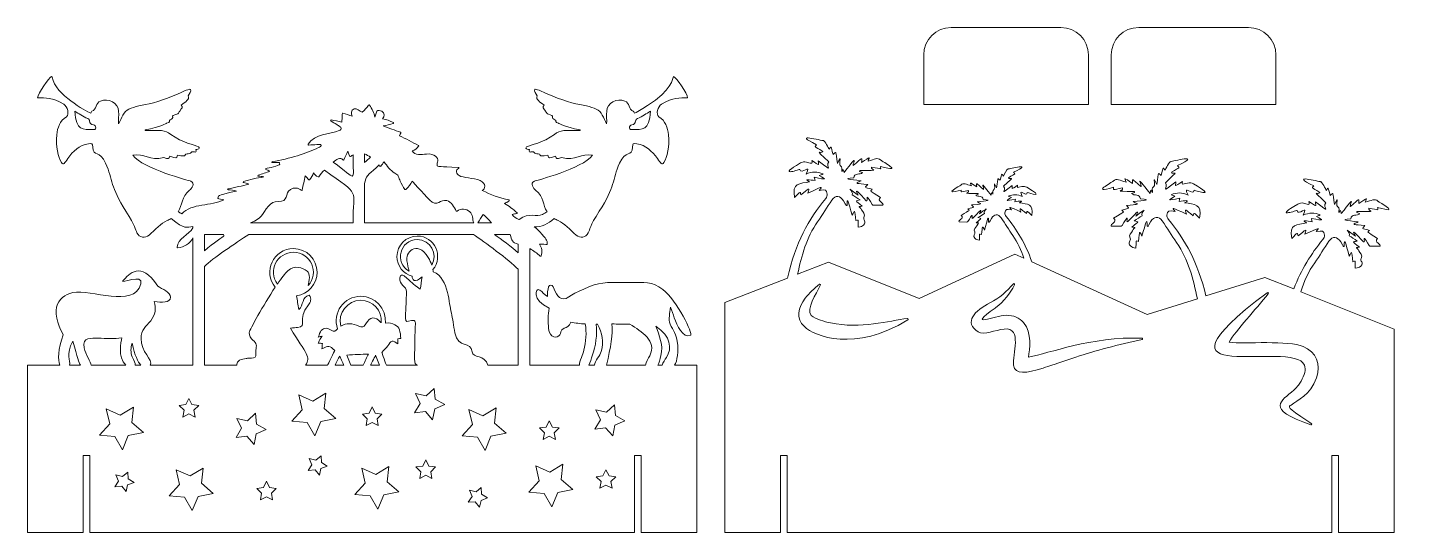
# Model space of a CAD drawing. Header units: inches. Extents: x 1888 to 2514, y -254 to -24.
import ezdxf

# ---------------------------------------------------------------- set-up
doc = ezdxf.new("R2010")
doc.units = ezdxf.units.IN
doc.header["$MEASUREMENT"] = 0
doc.layers.add('_U+0421_U+043B_U+043E_U+0439 1', color=7, linetype='Continuous')

# ---------------------------------------------------------------- blocks, each defined once
blk = doc.blocks.new('block 3')
at = {"layer": '_U+0421_U+043B_U+043E_U+0439 1', "color": 1, "lineweight": 5, "true_color": 0xff0000}
for points in [[(1960.21, -195.72), (1961.59, -192.92), (1962.97, -195.72), (1966.05, -196.16), (1963.82, -198.34), (1964.34, -201.41), (1961.59, -199.96), (1958.83, -201.41), (1959.36, -198.34), (1957.12, -196.16), (1960.21, -195.72)], [(2021.62, -203.49), (2018.91, -209.94), (2015.44, -203.86), (2008.46, -203.27), (2013.17, -198.1), (2011.58, -191.28), (2017.96, -194.16), (2023.95, -190.54), (2023.18, -197.49), (2028.48, -202.07), (2021.62, -203.49)], [(2073.49, -197.73), (2072.55, -202.61), (2069.25, -198.89), (2064.32, -199.51), (2066.83, -195.22), (2064.73, -190.72), (2069.58, -191.78), (2073.21, -188.39), (2073.7, -193.33), (2078.04, -195.74), (2073.49, -197.73)], [(1933.97, -209.84), (1931.25, -216.29), (1927.78, -210.21), (1920.81, -209.62), (1925.52, -204.45), (1923.92, -197.63), (1930.3, -200.51), (1936.29, -196.89), (1935.52, -203.84), (1940.82, -208.42), (1933.97, -209.84)], [(1991.24, -213.9), (1987.94, -210.18), (1983.01, -210.79), (1985.53, -206.51), (1983.42, -202.01), (1988.27, -203.07), (1991.9, -199.68), (1992.39, -204.62), (1996.74, -207.03), (1992.19, -209.02), (1991.24, -213.9)], [(2047.77, -205.29), (2045.01, -203.84), (2042.25, -205.29), (2042.78, -202.22), (2040.55, -200.04), (2043.63, -199.6), (2045.01, -196.8), (2046.39, -199.6), (2049.47, -200.04), (2047.24, -202.22), (2047.77, -205.29)], [(2099.12, -210.19), (2096.4, -216.65), (2092.93, -210.57), (2085.96, -209.98), (2090.67, -204.8), (2089.07, -197.98), (2095.45, -200.86), (2101.44, -197.24), (2100.68, -204.2), (2105.97, -208.77), (2099.12, -210.19)], [(2155.58, -205.14), (2154.63, -210.02), (2151.33, -206.3), (2146.4, -206.91), (2148.92, -202.63), (2146.81, -198.13), (2151.66, -199.19), (2155.29, -195.8), (2155.78, -200.74), (2160.13, -203.15), (2155.58, -205.14)], [(2124.3, -205.95), (2125.68, -203.15), (2127.06, -205.95), (2130.14, -206.39), (2127.91, -208.57), (2128.44, -211.64), (2125.68, -210.19), (2122.92, -211.64), (2123.45, -208.57), (2121.22, -206.39), (2124.3, -205.95)], [(2021.68, -224.9), (2020.96, -227.93), (2018.99, -225.51), (2015.88, -225.76), (2017.57, -223.15), (2016.37, -220.27), (2019.39, -221.07), (2021.75, -219.04), (2021.92, -222.15), (2024.58, -223.77), (2021.68, -224.9)], [(1965.8, -237.59), (1963.08, -244.04), (1959.61, -237.96), (1952.64, -237.37), (1957.35, -232.2), (1955.75, -225.38), (1962.13, -228.26), (1968.12, -224.64), (1967.36, -231.59), (1972.65, -236.17), (1965.8, -237.59)], [(2050.28, -236.89), (2047.56, -243.34), (2044.09, -237.26), (2037.12, -236.67), (2041.83, -231.49), (2040.23, -224.67), (2046.61, -227.55), (2052.6, -223.93), (2051.84, -230.89), (2057.13, -235.47), (2050.28, -236.89)], [(2072.18, -229.41), (2069.42, -227.96), (2066.66, -229.41), (2067.19, -226.34), (2064.96, -224.16), (2068.04, -223.71), (2069.42, -220.92), (2070.8, -223.71), (2073.88, -224.16), (2071.65, -226.34), (2072.18, -229.41)], [(2129.54, -235.83), (2126.82, -242.28), (2123.36, -236.2), (2116.38, -235.61), (2121.09, -230.43), (2119.49, -223.62), (2125.88, -226.5), (2131.86, -222.87), (2131.1, -229.83), (2136.4, -234.41), (2129.54, -235.83)], [(2154.24, -233.87), (2151.48, -232.42), (2148.72, -233.87), (2149.25, -230.8), (2147.02, -228.62), (2150.1, -228.18), (2151.48, -225.38), (2152.86, -228.18), (2155.94, -228.62), (2153.71, -230.8), (2154.24, -233.87)], [(1933.67, -232.3), (1932.95, -235.34), (1930.98, -232.92), (1927.87, -233.17), (1929.56, -230.55), (1928.36, -227.68), (1931.38, -228.48), (1933.74, -226.45), (1933.91, -229.56), (1936.57, -231.18), (1933.67, -232.3)], [(1999.67, -239.16), (1996.91, -237.71), (1994.15, -239.16), (1994.68, -236.09), (1992.45, -233.91), (1995.53, -233.47), (1996.91, -230.67), (1998.29, -233.47), (2001.37, -233.91), (1999.14, -236.09), (1999.67, -239.16)], [(2094.59, -239.36), (2093.87, -242.39), (2091.9, -239.98), (2088.79, -240.23), (2090.48, -237.61), (2089.28, -234.73), (2092.3, -235.53), (2094.66, -233.5), (2094.83, -236.61), (2097.49, -238.23), (2094.59, -239.36)]]:
    blk.add_lwpolyline(points, dxfattribs=at)
for points, knots in [([(2182.74, -177.8), (2183.92, -175.84), (2184.56, -171.56), (2183.96, -167.08), (2183.54, -163.89), (2181.99, -161.95), (2180.75, -159.15), (2179.71, -156.78), (2180.64, -154.05), (2180.8, -151.37), (2181.58, -152.84), (2182, -154.55), (2182.56, -156.23), (2183.72, -159.7), (2186.63, -165.68), (2190.06, -164.16), (2191.11, -163.68), (2183.96, -148.25), (2177.37, -143.3), (2172.39, -139.57), (2168.91, -140.14), (2162.23, -140.17), (2156.96, -140.17), (2151.25, -139.57), (2146.17, -141.25), (2139.38, -143.48), (2133.73, -147.07), (2133.41, -147.42), (2130.23, -148.57), (2128.37, -144.72), (2127.44, -142.06), (2127.1, -141.1), (2125.66, -141), (2125.36, -142.06), (2124.97, -143.49), (2124.69, -144.98), (2124.9, -146.45), (2123.05, -145.43), (2122.71, -144.43), (2121.36, -143.55), (2119.35, -142.25), (2117.54, -148.15), (2125.62, -151.85), (2125.03, -154.79), (2125.05, -158.14), (2125.32, -161.05), (2125.77, -165.8), (2129.47, -165.59), (2130.5, -163.96), (2130.92, -163.31), (2130.64, -161.9), (2132.45, -160.97), (2133.55, -160.42), (2134.84, -160.23), (2135.43, -158.18), (2137.6, -158.61), (2139.79, -158.89), (2141.99, -159.03), (2142.87, -162.68), (2142.12, -167.42), (2141.44, -171.01), (2141.11, -172.76), (2139.37, -175.94), (2139.36, -177.8), (2139.36, -177.8), (2116.77, -177.8), (2116.77, -177.8), (2116.77, -177.8), (2116.77, -124.68), (2116.77, -124.68), (2118.52, -125.62), (2120.12, -126.78), (2121.56, -128.13), (2121.7, -128.26), (2121.91, -128.19), (2121.97, -128.02), (2122.58, -126.15), (2122.27, -124.22), (2121.16, -122.63), (2124.51, -122.8), (2124.55, -122.92), (2124.65, -122.63), (2125.17, -121.05), (2123.44, -119.54), (2122.51, -118.43), (2121.38, -117.08), (2120.16, -115.79), (2118.74, -114.74), (2122.33, -115.15), (2125.08, -113.28), (2127.91, -111), (2128.44, -111.32), (2129.03, -111.62), (2129.71, -111.92), (2132.39, -113.09), (2135.22, -116.26), (2137.93, -118.57), (2139.83, -120.19), (2142.27, -119.68), (2143.42, -117.5), (2144.3, -115.84), (2143.88, -114.73), (2148.44, -107.64), (2155.71, -96.36), (2154.25, -93.66), (2157.69, -85.72), (2160.26, -79.78), (2163.39, -83.09), (2163.56, -78.48), (2163.63, -76.67), (2163.75, -76.61), (2165.52, -76.91), (2169.65, -77.61), (2172.47, -80.31), (2174.93, -83.69), (2176.36, -85.64), (2176.92, -87.04), (2177.85, -85.46), (2179.33, -82.95), (2180.49, -78.24), (2179.97, -72.89), (2179.65, -69.54), (2178.52, -66.58), (2175.57, -64.61), (2173.99, -63.56), (2175.16, -59.86), (2176.78, -58.91), (2182.17, -55.76), (2184.93, -56.16), (2188.65, -55.98), (2188.55, -54.24), (2183.48, -46.61), (2182.27, -46.26), (2181.89, -47.1), (2181.41, -52.69), (2170.38, -59.59), (2168.58, -60.72), (2166.52, -62.07), (2164.4, -63.02), (2164.27, -62.61), (2164.14, -62.25), (2163.9, -62.16), (2161.78, -61.29), (2162.27, -58.37), (2160.09, -57.47), (2156.41, -55.96), (2151.99, -58.39), (2151.79, -62.1), (2151.67, -64.31), (2151.87, -66.08), (2151.76, -67.87), (2151.08, -66.48), (2150.46, -65.17), (2149.81, -63.86), (2147.22, -58.66), (2140.61, -60.98), (2126.99, -55.18), (2121.13, -52.68), (2119.51, -51.78), (2119.08, -52.26), (2118.52, -52.87), (2119.53, -54.11), (2120.17, -55.17), (2119.27, -56.74), (2121.37, -57.86), (2123.34, -59.29), (2122.25, -60.62), (2122.81, -60.36), (2123.95, -62.09), (2124.22, -62.5), (2124.43, -63.02), (2124.81, -63.26), (2125.09, -63.44), (2127.26, -64.07), (2127.19, -64.36), (2126.97, -65.3), (2127.49, -65.7), (2128.24, -65.99), (2129.08, -66.32), (2127.93, -67.32), (2129.93, -67.56), (2129.93, -67.56), (2132.47, -69.37), (2139.67, -70.6), (2139.66, -70.7), (2139.66, -70.8), (2139.65, -70.89), (2132.52, -70.89), (2130.9, -70.47), (2127.96, -72.68), (2122.76, -76.58), (2117.13, -77.45), (2115.35, -78.41), (2115.19, -78.5), (2115.03, -78.81), (2115.05, -78.99), (2115.12, -79.49), (2116.1, -79.54), (2116.59, -79.63), (2116.16, -81.71), (2118.2, -79.98), (2118.64, -80.81), (2119.09, -81.66), (2119.89, -81.41), (2120.57, -81.54), (2122.69, -81.96), (2119.68, -82.89), (2125.01, -82.17), (2125.43, -83.73), (2125.45, -83.55), (2128.42, -82.64), (2128.87, -83.97), (2129.02, -83.99), (2131.24, -83.18), (2137.61, -85), (2140.29, -81.04), (2145.29, -82.2), (2140.68, -88.39), (2119.71, -93.64), (2118.87, -93.98), (2116.68, -94.85), (2118.61, -97.36), (2119.44, -98.05), (2123.28, -101.23), (2122.7, -104.78), (2124.62, -107.9), (2123.94, -108.26), (2123.31, -108.72), (2122.54, -109.12), (2119.76, -110.57), (2116.65, -107.98), (2111.97, -111.38), (2111.91, -111.42), (2111.86, -111.46), (2111.82, -111.5), (2110.62, -110.92), (2109.54, -110.2), (2108.76, -109.12), (2109.46, -108.99), (2110.17, -108.86), (2110.87, -108.73), (2111.06, -108.7), (2111.1, -108.45), (2110.97, -108.34), (2109.22, -106.71), (2107.29, -105.32), (2105.2, -104.14), (2106.02, -103.89), (2106.73, -103.49), (2107.37, -102.9), (2107.5, -102.78), (2107.43, -102.53), (2107.26, -102.5), (2103.01, -101.62), (2098.93, -100.17), (2095.09, -98.2), (2096.46, -97.63), (2097.16, -94.92), (2094.14, -93.69), (2091.14, -92.47), (2086.44, -92.51), (2084.58, -91.44), (2083.5, -90.82), (2082.62, -88.7), (2084.38, -88.25), (2084.66, -88.18), (2084.58, -87.8), (2084.31, -87.79), (2075.04, -87.24), (2075.63, -87.29), (2075.35, -87.25), (2075.09, -87.23), (2074.85, -87.17), (2074.61, -87.06), (2074.59, -86.63), (2074.56, -86.21), (2074.54, -85.78), (2074.61, -85.44), (2074.86, -85.18), (2074.89, -84.79), (2075.01, -83.5), (2073.75, -81.23), (2069.73, -81.63), (2067.66, -81.83), (2064.35, -82.53), (2063.28, -80.18), (2064.47, -79.78), (2065.42, -79.1), (2066.18, -78.11), (2066.25, -78), (2066.19, -77.84), (2066.08, -77.78), (2063.27, -76.17), (2060.39, -74.7), (2057.43, -73.34), (2058.06, -72.07), (2058.27, -71.82), (2057.92, -71.7), (2055.31, -70.75), (2052.7, -69.8), (2050.09, -68.85), (2051.6, -68.48), (2053.11, -68.12), (2054.62, -67.75), (2054.83, -67.7), (2054.86, -67.41), (2054.67, -67.31), (2053.11, -66.5), (2051.47, -65.93), (2049.74, -65.58), (2050.69, -64.58), (2050.71, -62.91), (2049.34, -62.15), (2048.83, -61.87), (2047.69, -61.6), (2047.18, -62.06), (2046.91, -62.29), (2046.9, -62.75), (2046.8, -63.07), (2046.62, -63.64), (2046.45, -64.21), (2046.27, -64.78), (2045.8, -62.84), (2044.97, -61.04), (2043.79, -59.38), (2043.68, -59.23), (2043.47, -59.23), (2043.37, -59.38), (2042.56, -60.59), (2041.6, -61.65), (2040.5, -62.6), (2039.23, -62.24), (2038.17, -60.49), (2036.76, -61.08), (2035.35, -61.68), (2035.5, -63.21), (2035.86, -64.43), (2034.48, -63.88), (2033.08, -63.4), (2031.66, -62.99), (2031.25, -62.87), (2031.35, -63.21), (2031.27, -67.1), (2029.63, -66.74), (2027.98, -66.38), (2026.34, -66.02), (2026.06, -65.97), (2025.93, -66.31), (2026.16, -66.46), (2027.05, -67.05), (2027.95, -67.63), (2028.85, -68.21), (2029.31, -68.51), (2030, -68.82), (2030.38, -69.21), (2030.51, -69.29), (2030.64, -69.38), (2030.76, -69.46), (2030.98, -70.32), (2030.7, -70.82), (2029.93, -70.97), (2025.74, -72.69), (2018.8, -72.26), (2015.86, -77.15), (2015.77, -77.3), (2015.9, -77.51), (2016.09, -77.51), (2017.33, -77.45), (2018.57, -77.4), (2019.82, -77.35), (2020.07, -77.34), (2021.53, -77.11), (2021.68, -77.27), (2022.35, -77.97), (2020.92, -78.5), (2020.51, -78.7), (2015.05, -81.31), (2007.49, -83.8), (1999.47, -85.08), (1999.2, -85.13), (1999.27, -85.56), (1999.54, -85.55), (2000.53, -85.53), (2002.29, -85.45), (2002.82, -85.52), (2002.86, -85.78), (2002.91, -86.03), (2002.95, -86.3), (2002.58, -87.02), (1997.69, -88), (1996.68, -88.17), (1996.47, -88.2), (1996.45, -88.52), (1996.63, -88.6), (1997.25, -88.88), (1997.86, -89.16), (1998.48, -89.43), (1996.71, -90.12), (1994.92, -90.72), (1993.08, -91.23), (1992.82, -91.3), (1992.88, -91.69), (1993.15, -91.69), (1994.04, -91.7), (1994.87, -91.82), (1995.68, -92.07), (1992.52, -92.52), (1989.42, -93.22), (1986.39, -94.2), (1986.18, -94.27), (1986.14, -94.61), (1986.4, -94.66), (1987.27, -94.8), (1988.08, -95.02), (1988.89, -95.34), (1985.73, -96.13), (1982.56, -96.85), (1979.38, -97.5), (1979.1, -97.55), (1979.17, -97.98), (1979.45, -97.97), (1980.74, -97.9), (1981.98, -98.08), (1983.18, -98.5), (1976.25, -100.15), (1974.61, -100.23), (1974.79, -101.76), (1974.82, -102.07), (1974.93, -101.99), (1977.52, -102.46), (1971.79, -105.47), (1962.75, -103.84), (1958.32, -108.86), (1957.75, -108.53), (1957.25, -108.19), (1956.71, -107.9), (1958.64, -104.78), (1958.05, -101.23), (1961.89, -98.05), (1962.73, -97.36), (1964.66, -94.85), (1962.46, -93.98), (1961.62, -93.64), (1940.65, -88.39), (1936.04, -82.2), (1941.05, -81.04), (1943.72, -85), (1950.09, -83.18), (1952.31, -83.99), (1952.47, -83.97), (1952.91, -82.64), (1955.89, -83.55), (1955.9, -83.73), (1956.32, -82.17), (1961.65, -82.89), (1958.65, -81.96), (1960.76, -81.54), (1961.44, -81.41), (1962.24, -81.66), (1962.69, -80.81), (1963.13, -79.98), (1965.17, -81.71), (1964.75, -79.63), (1965.24, -79.54), (1966.21, -79.49), (1966.28, -78.99), (1966.31, -78.81), (1966.14, -78.5), (1965.98, -78.41), (1964.21, -77.45), (1958.57, -76.58), (1953.37, -72.68), (1950.43, -70.47), (1948.81, -70.89), (1941.68, -70.89), (1941.68, -70.8), (1941.67, -70.7), (1941.66, -70.6), (1948.86, -69.37), (1951.4, -67.56), (1951.4, -67.56), (1953.4, -67.32), (1952.26, -66.32), (1953.09, -65.99), (1953.85, -65.7), (1954.36, -65.3), (1954.14, -64.36), (1954.08, -64.07), (1956.24, -63.44), (1956.52, -63.26), (1956.9, -63.02), (1957.11, -62.5), (1957.38, -62.09), (1958.52, -60.36), (1959.08, -60.62), (1957.99, -59.29), (1959.97, -57.86), (1962.06, -56.74), (1961.16, -55.17), (1961.8, -54.11), (1962.82, -52.87), (1962.26, -52.26), (1961.82, -51.78), (1960.2, -52.68), (1954.35, -55.18), (1940.73, -60.98), (1934.11, -58.66), (1931.52, -63.86), (1930.87, -65.17), (1930.25, -66.48), (1929.57, -67.87), (1929.47, -66.08), (1929.66, -64.31), (1929.54, -62.1), (1929.34, -58.39), (1924.93, -55.96), (1921.25, -57.47), (1919.06, -58.37), (1919.55, -61.29), (1917.43, -62.16), (1917.19, -62.25), (1917.06, -62.61), (1916.93, -63.02), (1914.52, -61.94), (1900.93, -54.72), (1899.24, -46.66), (1899.21, -46.52), (1899.12, -46.39), (1899.07, -46.26), (1897.85, -46.61), (1892.78, -54.24), (1892.68, -55.98), (1896.41, -56.16), (1899.16, -55.76), (1904.55, -58.91), (1906.18, -59.86), (1907.34, -63.56), (1905.77, -64.61), (1902.81, -66.58), (1901.68, -69.54), (1901.36, -72.89), (1900.84, -78.24), (1902, -82.95), (1903.48, -85.46), (1904.41, -87.04), (1904.98, -85.64), (1906.4, -83.69), (1908.86, -80.31), (1911.68, -77.61), (1915.81, -76.91), (1917.58, -76.61), (1917.7, -76.67), (1917.77, -78.48), (1917.95, -83.09), (1921.07, -79.78), (1923.64, -85.72), (1927.08, -93.66), (1925.63, -96.36), (1932.89, -107.64), (1937.46, -114.73), (1937.03, -115.84), (1937.91, -117.5), (1939.06, -119.68), (1941.51, -120.19), (1943.4, -118.57), (1946.11, -116.26), (1948.95, -113.09), (1951.63, -111.92), (1952.3, -111.62), (1952.89, -111.32), (1953.43, -111), (1959.89, -116.22), (1960.47, -114.94), (1963.39, -114.62), (1963.39, -114.62), (1963.39, -115.21), (1963.39, -115.21), (1961.61, -118.6), (1956.35, -119.87), (1956.19, -124.11), (1956.18, -124.23), (1956.31, -124.35), (1956.43, -124.34), (1959.43, -124.12), (1962.04, -122.39), (1963.39, -119.84), (1963.39, -119.84), (1963.39, -177.8), (1963.39, -177.8), (1963.39, -177.8), (1943.95, -177.8), (1943.95, -177.8), (1945.34, -175.29), (1939.67, -171.79), (1939.75, -165.59), (1939.8, -161.69), (1942.01, -160.21), (1944.16, -157.57), (1946.3, -154.93), (1946.79, -151.8), (1945.74, -148.84), (1949.24, -149.1), (1953.06, -149.55), (1953.16, -146.77), (1953.24, -144.59), (1949.28, -143.14), (1947.43, -141.77), (1939.42, -129.69), (1934.32, -136.42), (1931.52, -139.37), (1929.96, -141.01), (1941.18, -135.77), (1939.68, -140.81), (1936.29, -152.2), (1917.18, -142.87), (1908.64, -144.73), (1905.16, -145.49), (1902.3, -147.81), (1901.33, -151.31), (1900.27, -155.13), (1902.99, -161.63), (1904.35, -164.01), (1901.91, -170.54), (1901.91, -175.42), (1902.76, -177.8), (1902.76, -177.8), (1888.07, -177.8), (1888.07, -177.8), (1888.07, -177.8), (1888.07, -254), (1888.07, -254), (1896.78, -254), (1905.24, -254), (1913.47, -254), (1913.47, -254), (1913.47, -219), (1913.47, -219), (1913.47, -219), (1916.47, -219), (1916.47, -219), (1916.47, -219), (1916.47, -254), (1916.47, -254), (2063.71, -254), (2132.37, -254), (2164.47, -254), (2164.47, -254), (2164.47, -219), (2164.47, -219), (2164.47, -219), (2167.47, -219), (2167.47, -219), (2167.47, -219), (2167.47, -254), (2167.47, -254), (2192.71, -254), (2192.64, -254), (2192.87, -254), (2192.87, -254), (2192.87, -177.8), (2192.87, -177.8), (2192.87, -177.8), (2182.74, -177.8), (2182.74, -177.8)], [0, 0, 0, 0, 1, 1, 1, 2, 2, 2, 3, 3, 3, 4, 4, 4, 5, 5, 5, 6, 6, 6, 7, 7, 7, 8, 8, 8, 9, 9, 9, 10, 10, 10, 11, 11, 11, 12, 12, 12, 13, 13, 13, 14, 14, 14, 15, 15, 15, 16, 16, 16, 17, 17, 17, 18, 18, 18, 19, 19, 19, 20, 20, 20, 21, 21, 21, 22, 22, 22, 23, 23, 23, 24, 24, 24, 25, 25, 25, 26, 26, 26, 27, 27, 27, 28, 28, 28, 29, 29, 29, 30, 30, 30, 31, 31, 31, 32, 32, 32, 33, 33, 33, 34, 34, 34, 35, 35, 35, 36, 36, 36, 37, 37, 37, 38, 38, 38, 39, 39, 39, 40, 40, 40, 41, 41, 41, 42, 42, 42, 43, 43, 43, 44, 44, 44, 45, 45, 45, 46, 46, 46, 47, 47, 47, 48, 48, 48, 49, 49, 49, 50, 50, 50, 51, 51, 51, 52, 52, 52, 53, 53, 53, 54, 54, 54, 55, 55, 55, 56, 56, 56, 57, 57, 57, 58, 58, 58, 59, 59, 59, 60, 60, 60, 61, 61, 61, 62, 62, 62, 63, 63, 63, 64, 64, 64, 65, 65, 65, 66, 66, 66, 67, 67, 67, 68, 68, 68, 69, 69, 69, 70, 70, 70, 71, 71, 71, 72, 72, 72, 73, 73, 73, 74, 74, 74, 75, 75, 75, 76, 76, 76, 77, 77, 77, 78, 78, 78, 79, 79, 79, 80, 80, 80, 81, 81, 81, 82, 82, 82, 83, 83, 83, 84, 84, 84, 85, 85, 85, 86, 86, 86, 87, 87, 87, 88, 88, 88, 89, 89, 89, 90, 90, 90, 91, 91, 91, 92, 92, 92, 93, 93, 93, 94, 94, 94, 95, 95, 95, 96, 96, 96, 97, 97, 97, 98, 98, 98, 99, 99, 99, 100, 100, 100, 101, 101, 101, 102, 102, 102, 103, 103, 103, 104, 104, 104, 105, 105, 105, 106, 106, 106, 107, 107, 107, 108, 108, 108, 109, 109, 109, 110, 110, 110, 111, 111, 111, 112, 112, 112, 113, 113, 113, 114, 114, 114, 115, 115, 115, 116, 116, 116, 117, 117, 117, 118, 118, 118, 119, 119, 119, 120, 120, 120, 121, 121, 121, 122, 122, 122, 123, 123, 123, 124, 124, 124, 125, 125, 125, 126, 126, 126, 127, 127, 127, 128, 128, 128, 129, 129, 129, 130, 130, 130, 131, 131, 131, 132, 132, 132, 133, 133, 133, 134, 134, 134, 135, 135, 135, 136, 136, 136, 137, 137, 137, 138, 138, 138, 139, 139, 139, 140, 140, 140, 141, 141, 141, 142, 142, 142, 143, 143, 143, 144, 144, 144, 145, 145, 145, 146, 146, 146, 147, 147, 147, 148, 148, 148, 149, 149, 149, 150, 150, 150, 151, 151, 151, 152, 152, 152, 153, 153, 153, 154, 154, 154, 155, 155, 155, 156, 156, 156, 157, 157, 157, 158, 158, 158, 159, 159, 159, 160, 160, 160, 161, 161, 161, 162, 162, 162, 163, 163, 163, 164, 164, 164, 165, 165, 165, 166, 166, 166, 167, 167, 167, 168, 168, 168, 169, 169, 169, 170, 170, 170, 171, 171, 171, 172, 172, 172, 173, 173, 173, 174, 174, 174, 175, 175, 175, 176, 176, 176, 177, 177, 177, 178, 178, 178, 179, 179, 179, 180, 180, 180, 181, 181, 181, 182, 182, 182, 183, 183, 183, 184, 184, 184, 185, 185, 185, 186, 186, 186, 187, 187, 187, 188, 188, 188, 189, 189, 189, 190, 190, 190, 191, 191, 191, 192, 192, 192, 193, 193, 193, 194, 194, 194, 195, 195, 195, 196, 196, 196, 197, 197, 197, 198, 198, 198, 199, 199, 199, 200, 200, 200, 201, 201, 201, 202, 202, 202, 203, 203, 203, 204, 204, 204, 205, 205, 205, 206, 206, 206, 207, 207, 207, 208, 208, 208, 209, 209, 209, 210, 210, 210, 211, 211, 211, 212, 212, 212, 213, 213, 213, 214, 214, 214, 215, 215, 215, 216, 216, 216, 217, 217, 217, 218, 218, 218, 219, 219, 219, 220, 220, 220, 221, 221, 221, 221]), ([(1917.89, -70.5), (1913.27, -70.49), (1910.14, -71.12), (1909.62, -62.14), (1911.42, -63.16), (1913.19, -64.41), (1915.56, -65.5), (1916.14, -65.9), (1916.32, -66.14), (1916.36, -66.48), (1916.5, -67.54), (1916.84, -68.23), (1918.07, -68.34), (1918.74, -68.4), (1919.17, -69.04), (1919.14, -69.76), (1919.11, -70.55), (1918.4, -70.5), (1917.89, -70.5)], [0, 0, 0, 0, 1, 1, 1, 2, 2, 2, 3, 3, 3, 4, 4, 4, 5, 5, 5, 6, 6, 6, 6]), ([(2163.26, -68.34), (2164.49, -68.23), (2164.83, -67.54), (2164.97, -66.48), (2165.01, -66.14), (2165.19, -65.9), (2165.78, -65.5), (2168.14, -64.41), (2169.91, -63.16), (2171.71, -62.14), (2171.19, -71.12), (2168.06, -70.49), (2163.45, -70.5), (2162.94, -70.5), (2162.22, -70.55), (2162.19, -69.76), (2162.16, -69.04), (2162.59, -68.4), (2163.26, -68.34)], [0, 0, 0, 0, 1, 1, 1, 2, 2, 2, 3, 3, 3, 4, 4, 4, 5, 5, 5, 6, 6, 6, 6]), ([(2031.69, -84.28), (2031.79, -84.39), (2032, -84.35), (2032.07, -84.22), (2032.77, -82.97), (2033.4, -81.69), (2033.98, -80.38), (2034.73, -82.5), (2034.75, -82.9), (2035.11, -82.7), (2035.53, -82.47), (2035.93, -82.2), (2036.3, -81.92), (2036.3, -95.26), (2038.43, -93.44), (2027.29, -85.26), (2028.7, -84.06), (2030.52, -82.91), (2031.69, -84.28)], [0, 0, 0, 0, 1, 1, 1, 2, 2, 2, 3, 3, 3, 4, 4, 4, 5, 5, 5, 6, 6, 6, 6]), ([(2048.25, -86.61), (2048.33, -86.79), (2048.41, -86.97), (2048.48, -87.17), (2048.54, -87.38), (2048.8, -87.39), (2048.92, -87.22), (2049.43, -86.53), (2049.93, -85.82), (2050.44, -85.13), (2051.72, -87.17), (2053.37, -88.96), (2055.37, -90.36), (2056, -90.8), (2056.6, -91.04), (2056.92, -91.76), (2057.25, -92.47), (2057.45, -93.24), (2057.76, -93.96), (2058.36, -95.29), (2059.09, -96.54), (2059.93, -97.74), (2060.02, -97.87), (2060.19, -97.88), (2060.31, -97.78), (2061.54, -96.69), (2062.52, -95.45), (2063.29, -94.02), (2063.54, -94.29), (2070.98, -102.38), (2071.24, -102.63), (2074.53, -105.97), (2076.19, -101.99), (2079, -102.82), (2081.13, -103.44), (2082.41, -105.78), (2083.29, -107.6), (2083.36, -107.74), (2083.58, -107.74), (2083.68, -107.64), (2085.3, -106.1), (2087.87, -106.57), (2089.46, -107.92), (2090.98, -109.23), (2090.58, -111.16), (2091.28, -112.97), (2091.28, -112.97), (2041.59, -112.97), (2041.59, -112.97), (2041.59, -89.77), (2039.86, -94.12), (2048.25, -86.61)], [0, 0, 0, 0, 1, 1, 1, 2, 2, 2, 3, 3, 3, 4, 4, 4, 5, 5, 5, 6, 6, 6, 7, 7, 7, 8, 8, 8, 9, 9, 9, 10, 10, 10, 11, 11, 11, 12, 12, 12, 13, 13, 13, 14, 14, 14, 15, 15, 15, 16, 16, 16, 17, 17, 17, 17]), ([(2041.59, -81.51), (2042.46, -82.05), (2043.41, -82.53), (2044.31, -83.03), (2043.4, -83.85), (2042.49, -84.69), (2041.59, -85.52), (2041.59, -85.52), (2041.59, -81.51), (2041.59, -81.51)], [0, 0, 0, 0, 1, 1, 1, 2, 2, 2, 3, 3, 3, 3]), ([(1997.8, -105.32), (1998.96, -103.92), (2000.28, -103.19), (2002.16, -103.27), (2007.28, -103.47), (2004.92, -99.45), (2007.76, -97.73), (2009.31, -96.8), (2011.4, -96.89), (2012.72, -98.14), (2012.85, -98.26), (2013.09, -98.21), (2013.13, -98.03), (2013.59, -95.88), (2014.06, -93.72), (2014.52, -91.57), (2015.07, -92.16), (2015.61, -92.74), (2016.15, -93.33), (2016.23, -93.42), (2016.42, -93.42), (2016.5, -93.33), (2017.28, -92.38), (2017.88, -91.35), (2018.32, -90.22), (2018.79, -91.02), (2019.46, -91.62), (2020.35, -92.04), (2020.47, -92.1), (2020.6, -92.06), (2020.68, -91.95), (2021.46, -90.85), (2022.36, -89.86), (2023.31, -88.92), (2040.11, -101.11), (2036.3, -96.7), (2036.3, -112.97), (2036.3, -112.97), (1989.61, -112.97), (1989.61, -112.97), (1994.9, -110.98), (1994.85, -108.87), (1997.8, -105.32)], [0, 0, 0, 0, 1, 1, 1, 2, 2, 2, 3, 3, 3, 4, 4, 4, 5, 5, 5, 6, 6, 6, 7, 7, 7, 8, 8, 8, 9, 9, 9, 10, 10, 10, 11, 11, 11, 12, 12, 12, 13, 13, 13, 14, 14, 14, 14]), ([(2095.58, -109.09), (2096.96, -110.29), (2098.21, -111.58), (2099.36, -112.97), (2099.36, -112.97), (2093.15, -112.97), (2093.15, -112.97), (2093.96, -111.68), (2094.77, -110.38), (2095.58, -109.09)], [0, 0, 0, 0, 1, 1, 1, 2, 2, 2, 3, 3, 3, 3]), ([(1968.68, -118.26), (1968.68, -118.26), (1976.97, -118.26), (1977.38, -118.26), (1977.4, -118.5), (1977.41, -118.73), (1977.42, -118.97), (1977.05, -119.24), (1972.85, -122.2), (1968.68, -125.68), (1968.68, -125.68), (1968.68, -118.26), (1968.68, -118.26)], [0, 0, 0, 0, 1, 1, 1, 2, 2, 2, 3, 3, 3, 4, 4, 4, 4]), ([(2111.48, -177.8), (2111.48, -177.8), (2097.74, -177.8), (2097.74, -177.8), (2096.41, -172.76), (2090.75, -174.8), (2090.5, -171.77), (2090.09, -166.65), (2084.05, -170.45), (2082.67, -163.11), (2082.36, -161.48), (2082.16, -159.83), (2081.86, -158.2), (2081.35, -155.42), (2080.78, -152.66), (2080.27, -149.89), (2079.95, -148.14), (2079.87, -146.32), (2079.38, -144.63), (2078.21, -140.64), (2076.68, -136.85), (2072.83, -135.21), (2072.8, -135.08), (2072.74, -134.73), (2072.64, -134.24), (2077.69, -128.26), (2073.45, -119), (2065.56, -119), (2060.45, -119), (2056.29, -123.16), (2056.29, -128.27), (2056.29, -132.58), (2059.24, -136.21), (2063.23, -137.25), (2063.21, -137.45), (2063.18, -137.66), (2063.25, -137.81), (2063.87, -139.25), (2064.2, -139.66), (2065.65, -139), (2066.25, -138.72), (2066.78, -138.28), (2067.8, -137.6), (2067.44, -139.74), (2067.19, -141.3), (2066.87, -143.21), (2063.08, -140.43), (2063.22, -140.1), (2059.64, -137.14), (2058.61, -136.29), (2057.83, -136.66), (2057.65, -137.98), (2057.2, -141.31), (2060.75, -141.85), (2060.7, -144.27), (2060.42, -157.94), (2058.81, -158.63), (2062.89, -157.5), (2065.11, -156.88), (2064.65, -158.59), (2064.6, -160.95), (2064.27, -176.45), (2063.87, -177.16), (2065.58, -177.8), (2065.58, -177.8), (2051.47, -177.8), (2051.47, -177.8), (2051.47, -177.8), (2051.47, -177.75), (2051.47, -177.75), (2051.44, -177.72), (2049.46, -171.97), (2049.45, -171.95), (2050.45, -170.84), (2051.31, -169.91), (2052.14, -168.96), (2052.79, -168.22), (2053.29, -167.02), (2054.06, -166.82), (2054.76, -166.65), (2055.73, -167.55), (2056.74, -168.05), (2056.74, -168.05), (2056.74, -165.82), (2056.74, -165.82), (2057.27, -165.75), (2057.78, -165.67), (2058.11, -165.62), (2057.89, -164.18), (2057.82, -162.86), (2057.46, -161.63), (2056.96, -159.96), (2054.35, -158.19), (2051.01, -158.63), (2051.6, -152.02), (2046.37, -146.4), (2039.84, -146.4), (2032.18, -146.4), (2026.71, -153.98), (2029.23, -161.27), (2028.49, -162.01), (2027.84, -163.02), (2026.3, -161.87), (2024.8, -160.74), (2023.18, -160.66), (2021.86, -161.98), (2021.17, -162.67), (2020.97, -163.84), (2020.47, -164.98), (2021.14, -164.82), (2021.57, -164.72), (2022.27, -164.56), (2020.89, -166.52), (2021.36, -165.64), (2020.48, -167.75), (2021.24, -167.81), (2021.84, -167.86), (2022.35, -167.9), (2022.28, -168.75), (2022.22, -169.47), (2022.15, -170.36), (2025.31, -168.75), (2025.46, -168.77), (2027.98, -171.09), (2027.92, -171.22), (2024.82, -177.75), (2024.67, -177.75), (2024.67, -177.75), (2024.67, -177.8), (2024.67, -177.8), (2024.67, -177.8), (2014.62, -177.8), (2014.62, -177.8), (2017.26, -174.07), (2015.07, -172.81), (2007.75, -160.9), (2009.16, -160.78), (2010.11, -160.71), (2011.05, -160.61), (2015.87, -160.1), (2010.44, -157.17), (2016.02, -150.34), (2017, -149.14), (2017.51, -147.47), (2016.36, -145.94), (2012.89, -146.62), (2013.83, -150.52), (2011.61, -152.47), (2011.24, -150.17), (2010.91, -148.19), (2010.57, -146.13), (2015.85, -145.44), (2019.94, -140.91), (2019.94, -135.45), (2019.94, -129.51), (2015.11, -124.68), (2009.17, -124.68), (2000.06, -124.68), (1995.1, -135.33), (2000.87, -142.3), (1995.46, -150.4), (1989.21, -161.59), (1989.03, -162.96), (1988.86, -164.24), (1989.77, -165.81), (1990.7, -166.41), (1992.64, -167.67), (1992.41, -169.12), (1992.04, -170.89), (1991.82, -171.98), (1992.31, -173.65), (1991.73, -174.1), (1990.91, -174.75), (1989.39, -174.5), (1988.18, -174.66), (1987.98, -174.69), (1987.79, -174.72), (1987.61, -174.75), (1986.56, -174.84), (1985.51, -175.07), (1984.66, -175.56), (1984.32, -175.72), (1984.08, -175.9), (1983.96, -176.08), (1983.48, -176.57), (1983.32, -177.19), (1983.39, -177.8), (1983.39, -177.8), (1968.68, -177.8), (1968.68, -177.8), (1968.68, -177.8), (1968.68, -132.84), (1968.68, -132.84), (1972.23, -129.23), (1983.03, -122.08), (1988.81, -118.26), (1988.81, -118.26), (2091.1, -118.26), (2091.1, -118.26), (2096.12, -121.63), (2107.15, -129.68), (2111.48, -134.11), (2111.48, -134.11), (2111.48, -177.8), (2111.48, -177.8)], [0, 0, 0, 0, 1, 1, 1, 2, 2, 2, 3, 3, 3, 4, 4, 4, 5, 5, 5, 6, 6, 6, 7, 7, 7, 8, 8, 8, 9, 9, 9, 10, 10, 10, 11, 11, 11, 12, 12, 12, 13, 13, 13, 14, 14, 14, 15, 15, 15, 16, 16, 16, 17, 17, 17, 18, 18, 18, 19, 19, 19, 20, 20, 20, 21, 21, 21, 22, 22, 22, 23, 23, 23, 24, 24, 24, 25, 25, 25, 26, 26, 26, 27, 27, 27, 28, 28, 28, 29, 29, 29, 30, 30, 30, 31, 31, 31, 32, 32, 32, 33, 33, 33, 34, 34, 34, 35, 35, 35, 36, 36, 36, 37, 37, 37, 38, 38, 38, 39, 39, 39, 40, 40, 40, 41, 41, 41, 42, 42, 42, 43, 43, 43, 44, 44, 44, 45, 45, 45, 46, 46, 46, 47, 47, 47, 48, 48, 48, 49, 49, 49, 50, 50, 50, 51, 51, 51, 52, 52, 52, 53, 53, 53, 54, 54, 54, 55, 55, 55, 56, 56, 56, 57, 57, 57, 58, 58, 58, 59, 59, 59, 60, 60, 60, 61, 61, 61, 62, 62, 62, 63, 63, 63, 64, 64, 64, 65, 65, 65, 66, 66, 66, 67, 67, 67, 68, 68, 68, 68]), ([(2111.48, -126.55), (2108.65, -124.07), (2103.75, -120.4), (2100.78, -118.26), (2100.78, -118.26), (2107.83, -118.26), (2107.83, -118.26), (2108.55, -120.94), (2108.8, -122), (2111.48, -122.69), (2111.48, -122.69), (2111.48, -126.55), (2111.48, -126.55)], [0, 0, 0, 0, 1, 1, 1, 2, 2, 2, 3, 3, 3, 4, 4, 4, 4]), ([(2060.85, -130.29), (2061.36, -131.79), (2061.25, -133.51), (2061.85, -134.99), (2054.93, -131.16), (2057.66, -120.59), (2065.56, -120.59), (2071.53, -120.59), (2075.23, -127.15), (2072.13, -132.25), (2071.79, -131.15), (2071.29, -129.9), (2070.55, -128.74), (2065.15, -120.24), (2059.77, -127.08), (2060.85, -130.29)], [0, 0, 0, 0, 1, 1, 1, 2, 2, 2, 3, 3, 3, 4, 4, 4, 5, 5, 5, 5]), ([(2001.86, -140.84), (1997.44, -134.87), (2001.72, -126.36), (2009.17, -126.36), (2017.04, -126.36), (2021.18, -135.73), (2015.9, -141.55), (2016.35, -139.44), (2017.03, -136.09), (2015.37, -134.92), (2013.28, -133.46), (2009.61, -131.95), (2006.61, -134.81), (2005.37, -135.99), (2003.69, -138.18), (2001.86, -140.84)], [0, 0, 0, 0, 1, 1, 1, 2, 2, 2, 3, 3, 3, 4, 4, 4, 5, 5, 5, 5]), ([(2049.18, -158.44), (2049.12, -158.41), (2049.07, -158.37), (2049.02, -158.32), (2046.3, -155.4), (2044.02, -155.51), (2042.07, -159.03), (2041.2, -160.61), (2040.4, -160.71), (2038.92, -160.01), (2036.01, -158.63), (2033.24, -158.48), (2030.78, -160.03), (2029.19, -154.06), (2033.72, -148.25), (2039.84, -148.25), (2045.29, -148.25), (2049.66, -152.92), (2049.18, -158.44)], [0, 0, 0, 0, 1, 1, 1, 2, 2, 2, 3, 3, 3, 4, 4, 4, 5, 5, 5, 6, 6, 6, 6]), ([(2143.61, -177.8), (2144.39, -176.5), (2144.8, -174.71), (2145.19, -173.54), (2146.8, -168.79), (2147.61, -164.06), (2146.99, -159.1), (2147.22, -159.1), (2147.46, -159.1), (2147.69, -159.08), (2149.63, -163.07), (2150.64, -167.11), (2149.34, -171.56), (2148.77, -173.52), (2146.54, -175.67), (2146.23, -177.8), (2146.23, -177.8), (2143.61, -177.8), (2143.61, -177.8)], [0, 0, 0, 0, 1, 1, 1, 2, 2, 2, 3, 3, 3, 4, 4, 4, 5, 5, 5, 6, 6, 6, 6]), ([(2171.43, -173.46), (2170.78, -174.72), (2169.64, -176.49), (2169.54, -177.8), (2169.54, -177.8), (2151.76, -177.8), (2151.76, -177.8), (2153.54, -169.37), (2154.93, -163.68), (2154.11, -158.9), (2156.87, -159.12), (2159.62, -159.2), (2162.37, -159.17), (2167.64, -162.37), (2174.86, -166.81), (2171.43, -173.46)], [0, 0, 0, 0, 1, 1, 1, 2, 2, 2, 3, 3, 3, 4, 4, 4, 5, 5, 5, 5]), ([(2178.97, -174.32), (2178.36, -175.24), (2177.52, -176.6), (2176.99, -177.8), (2176.99, -177.8), (2175.14, -177.8), (2175.14, -177.8), (2175.67, -176.75), (2175.93, -175.24), (2176.47, -173.38), (2177.81, -168.79), (2175.53, -164.03), (2174.24, -160.06), (2180.98, -164.57), (2181.74, -170.11), (2178.97, -174.32)], [0, 0, 0, 0, 1, 1, 1, 2, 2, 2, 3, 3, 3, 4, 4, 4, 5, 5, 5, 5]), ([(1907.2, -177.8), (1907.91, -175.64), (1905.25, -172.89), (1908.75, -166.88), (1910.87, -174.51), (1911.27, -176.5), (1912.17, -177.8), (1912.17, -177.8), (1907.2, -177.8), (1907.2, -177.8)], [0, 0, 0, 0, 1, 1, 1, 2, 2, 2, 3, 3, 3, 3]), ([(1913.9, -169.83), (1912.86, -164.64), (1917.14, -165.66), (1920.39, -165.56), (1923.52, -165.46), (1927.72, -166.07), (1930.99, -165.28), (1930.75, -167.52), (1928.86, -173.81), (1932.89, -177.8), (1932.89, -177.8), (1917.05, -177.8), (1917.05, -177.8), (1916.85, -176.27), (1914.53, -173.05), (1913.9, -169.83)], [0, 0, 0, 0, 1, 1, 1, 2, 2, 2, 3, 3, 3, 4, 4, 4, 5, 5, 5, 5]), ([(1935.66, -167.83), (1936.93, -173.35), (1938.36, -176.33), (1939.69, -177.8), (1939.69, -177.8), (1937.1, -177.8), (1937.1, -177.8), (1937.47, -176.87), (1936.46, -175.71), (1935.75, -174), (1934.85, -171.79), (1935.18, -170.18), (1935.66, -167.83)], [0, 0, 0, 0, 1, 1, 1, 2, 2, 2, 3, 3, 3, 4, 4, 4, 4]), ([(2028.1, -177.75), (2028.47, -177.02), (2029.62, -174.79), (2030.22, -173.61), (2031.56, -176.55), (2032.1, -177.75), (2032.1, -177.75), (2032.1, -177.75), (2028.1, -177.75), (2028.1, -177.75)], [0, 0, 0, 0, 1, 1, 1, 2, 2, 2, 3, 3, 3, 3]), ([(2033.47, -173.16), (2036.92, -173.01), (2040.04, -172.87), (2043.35, -172.72), (2042.72, -174.07), (2041.61, -176.23), (2040.87, -177.75), (2040.87, -177.75), (2035.37, -177.75), (2035.37, -177.75), (2035.31, -177.6), (2033.53, -173.3), (2033.47, -173.16)], [0, 0, 0, 0, 1, 1, 1, 2, 2, 2, 3, 3, 3, 4, 4, 4, 4]), ([(2044.28, -177.75), (2044.28, -177.75), (2045.99, -174.43), (2046.6, -173.23), (2046.66, -173.39), (2048.22, -177.59), (2048.28, -177.75), (2048.28, -177.75), (2044.28, -177.75), (2044.28, -177.75)], [0, 0, 0, 0, 1, 1, 1, 2, 2, 2, 3, 3, 3, 3])]:
    blk.add_open_spline(points, degree=3, knots=knots, dxfattribs=at)
blk = doc.blocks.new('block 2')
at = {"layer": '_U+0421_U+043B_U+043E_U+0439 1'}
blk.add_blockref('block 3', (0, 0), dxfattribs=at)
blk = doc.blocks.new('block 5')
at = {"layer": '_U+0421_U+043B_U+043E_U+0439 1', "color": 1, "lineweight": 5, "true_color": 0xff0000}
for points, knots in [([(2467.85, -144.32), (2469.33, -139.7), (2471.29, -135.25), (2474.21, -131.14), (2476.48, -127.93), (2478.43, -124.5), (2480.7, -121.3), (2482.41, -118.9), (2484.49, -119.12), (2486.02, -121.66), (2487.47, -124.04), (2487.15, -123.81), (2487.6, -123.69), (2487.63, -119.22), (2488.24, -122.31), (2489.96, -128.2), (2491.13, -125.56), (2491.06, -125.67), (2491.57, -130.67), (2492.91, -130.19), (2492.61, -129.66), (2492.69, -133.64), (2494.16, -133.34), (2494.36, -133.42), (2495.17, -132.67), (2496.69, -131.28), (2494.74, -130.17), (2495.31, -129.18), (2496.26, -127.52), (2494.71, -126.82), (2494.24, -125.73), (2493.51, -124.02), (2492.04, -124.29), (2494.55, -124.09), (2491.16, -121.2), (2491.24, -121.81), (2493.59, -121.24), (2492.11, -120.28), (2491.01, -119.57), (2489.92, -118.87), (2491.1, -117.59), (2485.53, -113.79), (2492.7, -119.06), (2490.52, -115.09), (2493.27, -118.28), (2496.34, -121.56), (2496.51, -121.75), (2496.83, -121.6), (2496.8, -121.35), (2496.56, -119.35), (2496.64, -119.3), (2499.05, -123.32), (2499.2, -123.57), (2499.49, -123.69), (2499.78, -123.66), (2499.78, -123.66), (2503.97, -123.62), (2503.97, -123.62), (2504.7, -122.67), (2500.84, -121.77), (2502.86, -120.07), (2497.6, -116.77), (2498.05, -117.43), (2499.11, -116.39), (2495.26, -115.31), (2495.61, -115.81), (2497.07, -114.2), (2491.62, -113.63), (2492.2, -113.81), (2492.15, -113.34), (2492.7, -113.09), (2493.25, -112.84), (2494.02, -112.48), (2488.74, -111.92), (2485.23, -111.56), (2490.66, -111.19), (2490.92, -108.74), (2493.52, -109.92), (2494.69, -108.8), (2493.11, -108.16), (2493.32, -108.36), (2493.39, -107.81), (2504.04, -107.74), (2498.1, -107.97), (2498.81, -106.23), (2503.62, -107.19), (2502.91, -107.4), (2502.86, -105.93), (2514.17, -109.32), (2503.35, -103.45), (2503.07, -103.18), (2501.31, -101.55), (2500.28, -102.88), (2497.16, -103.59), (2497.96, -101.4), (2498.51, -101.42), (2494.22, -104.17), (2494.48, -101.74), (2494.75, -101.72), (2490.45, -105.58), (2489.69, -105.05), (2493.81, -98.94), (2486.26, -108.78), (2485.79, -106.82), (2486.07, -106.92), (2485.19, -108.31), (2485.03, -107.22), (2485.79, -106.38), (2484.54, -105.53), (2483.56, -104.87), (2485.6, -99.58), (2483.2, -104.63), (2482.31, -98.58), (2482.79, -99.19), (2481.26, -100.52), (2480.12, -96.39), (2480.51, -96.72), (2479.46, -98.16), (2479.26, -97.77), (2477.44, -94.08), (2476.84, -94.21), (2476.44, -94.31), (2461.9, -90.37), (2473.74, -96.09), (2472.79, -97.23), (2472.38, -96.59), (2476.59, -99.1), (2475.65, -100.67), (2472.08, -97.1), (2479.29, -103.87), (2477.38, -105.84), (2482.56, -109.49), (2474.53, -103.4), (2474.68, -105.75), (2475.28, -105.66), (2471.51, -103.29), (2471.73, -104.99), (2472.14, -104.7), (2469.15, -104), (2468.24, -103.79), (2467.27, -103.93), (2466.46, -104.4), (2455.46, -110.73), (2465.05, -107.67), (2466.17, -107.3), (2466.45, -110.35), (2471.71, -104.02), (2468.93, -109.47), (2471.72, -108.29), (2474.09, -108.18), (2476.73, -109.38), (2475.98, -109.65), (2475.5, -109.83), (2474.96, -110.03), (2478.13, -111.97), (2478.71, -112.09), (2472.71, -110.91), (2472.84, -111.55), (2472.93, -111.96), (2473.02, -112.43), (2470.63, -112.05), (2467.56, -111.51), (2470.58, -112.95), (2466.08, -113.84), (2462.4, -113.41), (2463.73, -120.05), (2466.65, -117.24), (2466.15, -117.29), (2466.63, -118.88), (2470.14, -116.14), (2470.78, -115.24), (2469.73, -118.12), (2475.94, -115.34), (2476.92, -114.65), (2474.9, -116.92), (2478.01, -116.45), (2478.2, -116.48), (2478.6, -118.58), (2478.72, -119.17), (2478.31, -120.02), (2477.88, -120.55), (2472.48, -127.19), (2468.1, -134.1), (2464.66, -143.04), (2464.66, -143.04), (2451.53, -137.79), (2451.53, -137.79), (2451.53, -137.79), (2424.69, -146.28), (2424.69, -146.28), (2420.88, -130.74), (2415.27, -120.8), (2407.62, -111.37), (2407.19, -110.85), (2406.78, -110), (2406.89, -109.4), (2407.3, -107.31), (2407.49, -107.28), (2410.6, -107.75), (2408.57, -105.48), (2409.56, -106.17), (2415.76, -108.94), (2414.72, -106.07), (2415.36, -106.97), (2418.87, -109.71), (2419.35, -108.11), (2418.85, -108.07), (2421.76, -110.88), (2423.1, -104.24), (2419.42, -104.66), (2414.91, -103.78), (2417.93, -102.34), (2414.87, -102.88), (2412.47, -103.25), (2412.57, -102.79), (2412.66, -102.38), (2412.79, -101.74), (2406.79, -102.91), (2407.36, -102.8), (2410.54, -100.86), (2410, -100.66), (2409.51, -100.48), (2408.77, -100.21), (2411.41, -99), (2413.78, -99.11), (2416.57, -100.3), (2413.79, -94.85), (2419.05, -101.17), (2419.33, -98.13), (2420.45, -98.49), (2430.04, -101.56), (2419.04, -95.23), (2418.22, -94.76), (2417.26, -94.62), (2416.34, -94.83), (2413.36, -95.52), (2413.77, -95.82), (2413.98, -94.12), (2410.22, -96.49), (2410.82, -96.58), (2410.97, -94.23), (2402.94, -100.32), (2408.11, -96.67), (2406.21, -94.7), (2413.42, -87.93), (2409.84, -91.5), (2408.91, -89.93), (2413.11, -87.42), (2412.71, -88.06), (2411.76, -86.91), (2423.6, -81.2), (2409.06, -85.13), (2408.66, -85.04), (2408.06, -84.9), (2406.24, -88.59), (2406.04, -88.98), (2404.99, -87.55), (2405.38, -87.21), (2404.24, -91.34), (2402.71, -90.02), (2403.18, -89.4), (2402.3, -95.46), (2399.9, -90.41), (2401.93, -95.7), (2400.96, -96.36), (2399.71, -97.21), (2400.47, -98.04), (2400.31, -99.13), (2399.43, -97.75), (2399.71, -97.65), (2399.23, -99.61), (2391.69, -89.77), (2395.8, -95.88), (2395.05, -96.41), (2390.75, -92.55), (2391.02, -92.57), (2391.27, -95), (2386.99, -92.25), (2387.53, -92.23), (2388.34, -94.42), (2385.22, -93.7), (2384.19, -92.38), (2382.43, -94.01), (2382.15, -94.28), (2371.33, -100.15), (2382.64, -96.75), (2382.59, -98.22), (2381.88, -98.02), (2386.69, -97.06), (2387.4, -98.8), (2381.45, -98.57), (2392.11, -98.64), (2392.18, -99.18), (2392.39, -98.99), (2390.8, -99.63), (2391.98, -100.75), (2394.58, -99.57), (2394.84, -102.01), (2400.27, -102.39), (2396.75, -102.74), (2391.48, -103.3), (2392.25, -103.66), (2392.8, -103.92), (2393.35, -104.17), (2393.29, -104.64), (2393.88, -104.45), (2388.42, -105.03), (2389.89, -106.64), (2390.24, -106.13), (2386.38, -107.22), (2387.45, -108.26), (2387.9, -107.6), (2382.64, -110.89), (2384.66, -112.6), (2380.8, -113.5), (2381.53, -114.45), (2381.53, -114.45), (2385.72, -114.48), (2385.72, -114.48), (2386.01, -114.51), (2386.3, -114.4), (2386.45, -114.14), (2388.85, -110.13), (2388.94, -110.18), (2388.7, -112.18), (2388.67, -112.43), (2388.98, -112.58), (2389.16, -112.39), (2392.23, -109.11), (2394.98, -105.91), (2392.8, -109.89), (2399.96, -104.62), (2394.39, -108.42), (2395.58, -109.7), (2394.49, -110.4), (2393.39, -111.11), (2391.91, -112.07), (2394.26, -112.63), (2394.33, -112.02), (2390.95, -114.92), (2393.46, -115.12), (2391.99, -114.85), (2391.26, -116.56), (2390.79, -117.65), (2389.23, -118.35), (2390.19, -120.01), (2390.76, -121), (2388.81, -122.11), (2390.33, -123.49), (2391.14, -124.24), (2391.34, -124.16), (2392.81, -124.47), (2392.89, -120.49), (2392.59, -121.02), (2393.92, -121.5), (2394.44, -116.5), (2394.37, -116.38), (2395.54, -119.03), (2397.25, -113.13), (2397.87, -110.05), (2397.9, -114.51), (2398.35, -114.64), (2398.03, -114.87), (2399.48, -112.48), (2401.01, -109.95), (2403.09, -109.73), (2404.79, -112.12), (2407.07, -115.33), (2409.02, -118.76), (2411.29, -121.97), (2416.75, -129.67), (2418.86, -138.56), (2420.75, -147.52), (2420.75, -147.52), (2397.83, -154.77), (2397.83, -154.77), (2397.83, -154.77), (2345.4, -130.76), (2345.4, -130.76), (2342.45, -122.29), (2338.58, -116.03), (2333.71, -110.03), (2333.36, -109.6), (2333.02, -108.9), (2333.11, -108.41), (2333.44, -106.69), (2333.6, -106.67), (2336.15, -107.05), (2334.49, -105.19), (2335.3, -105.75), (2340.4, -108.03), (2339.54, -105.67), (2340.06, -106.41), (2342.95, -108.66), (2343.34, -107.35), (2342.93, -107.31), (2345.33, -109.62), (2346.42, -104.17), (2343.4, -104.52), (2339.7, -103.79), (2342.18, -102.61), (2339.66, -103.05), (2337.7, -103.36), (2337.77, -102.98), (2337.84, -102.64), (2337.95, -102.12), (2333.03, -103.08), (2333.5, -102.98), (2336.11, -101.39), (2335.66, -101.23), (2335.26, -101.08), (2334.65, -100.85), (2336.82, -99.87), (2338.76, -99.96), (2341.06, -100.93), (2338.77, -96.46), (2343.1, -101.65), (2343.33, -99.15), (2344.24, -99.45), (2352.12, -101.96), (2343.09, -96.76), (2342.42, -96.38), (2341.62, -96.26), (2340.87, -96.44), (2338.42, -97.01), (2338.76, -97.25), (2338.93, -95.85), (2335.84, -97.8), (2336.33, -97.87), (2336.46, -95.94), (2329.86, -100.94), (2334.11, -97.95), (2332.55, -96.33), (2338.47, -90.77), (2335.53, -93.7), (2334.77, -92.41), (2338.22, -90.35), (2337.89, -90.88), (2337.1, -89.94), (2346.83, -85.25), (2334.89, -88.47), (2334.56, -88.4), (2334.07, -88.29), (2332.57, -91.32), (2332.41, -91.64), (2331.55, -90.46), (2331.87, -90.18), (2330.93, -93.58), (2329.68, -92.49), (2330.06, -91.98), (2329.34, -96.95), (2327.37, -92.81), (2329.04, -97.15), (2328.23, -97.69), (2327.21, -98.39), (2327.83, -99.08), (2327.7, -99.97), (2326.98, -98.83), (2327.21, -98.76), (2326.82, -100.36), (2320.62, -92.28), (2324, -97.3), (2323.38, -97.74), (2319.85, -94.57), (2320.07, -94.58), (2320.28, -96.58), (2316.76, -94.32), (2317.21, -94.3), (2317.87, -96.1), (2315.31, -95.51), (2314.46, -94.43), (2313.02, -95.77), (2312.79, -95.98), (2303.9, -100.81), (2313.19, -98.02), (2313.15, -99.23), (2312.57, -99.06), (2316.52, -98.27), (2317.1, -99.7), (2312.22, -99.51), (2320.97, -99.57), (2321.03, -100.01), (2321.2, -99.86), (2319.9, -100.38), (2320.86, -101.3), (2323, -100.33), (2323.21, -102.34), (2327.67, -102.65), (2324.78, -102.94), (2320.45, -103.4), (2321.09, -103.69), (2321.54, -103.9), (2321.99, -104.11), (2321.94, -104.5), (2322.42, -104.34), (2317.94, -104.82), (2319.14, -106.14), (2319.43, -105.72), (2316.27, -106.61), (2317.14, -107.47), (2317.51, -106.93), (2313.19, -109.63), (2314.85, -111.03), (2311.68, -111.77), (2312.28, -112.55), (2312.28, -112.55), (2315.72, -112.58), (2315.72, -112.58), (2315.96, -112.61), (2316.19, -112.51), (2316.32, -112.3), (2318.29, -109), (2318.36, -109.05), (2318.17, -110.69), (2318.14, -110.9), (2318.4, -111.02), (2318.55, -110.86), (2321.07, -108.17), (2323.32, -105.54), (2321.54, -108.81), (2327.42, -104.48), (2322.84, -107.6), (2323.82, -108.65), (2322.93, -109.23), (2322.02, -109.81), (2320.8, -110.6), (2322.73, -111.06), (2322.8, -110.56), (2320.02, -112.94), (2322.07, -113.11), (2320.87, -112.88), (2320.27, -114.28), (2319.89, -115.18), (2318.61, -115.76), (2319.39, -117.12), (2319.86, -117.93), (2318.26, -118.85), (2319.5, -119.98), (2320.17, -120.6), (2320.34, -120.53), (2321.54, -120.78), (2321.61, -117.51), (2321.36, -117.95), (2322.46, -118.34), (2322.88, -114.23), (2322.82, -114.14), (2323.78, -116.32), (2325.19, -111.47), (2325.7, -108.94), (2325.73, -112.61), (2326.09, -112.71), (2325.83, -112.9), (2327.02, -110.94), (2328.28, -108.86), (2329.99, -108.67), (2331.39, -110.64), (2333.25, -113.28), (2334.86, -116.1), (2336.72, -118.73), (2339.02, -121.97), (2340.59, -125.47), (2341.79, -129.11), (2341.79, -129.11), (2337.7, -127.23), (2337.7, -127.23), (2337.7, -127.23), (2294.1, -147.43), (2294.1, -147.43), (2294.1, -147.43), (2252.79, -130.91), (2252.79, -130.91), (2252.79, -130.91), (2238.73, -136.36), (2238.73, -136.36), (2240.54, -127.96), (2242.71, -119.67), (2247.84, -112.44), (2250.12, -109.24), (2252.07, -105.81), (2254.34, -102.6), (2256.04, -100.2), (2258.12, -100.43), (2259.65, -102.96), (2261.1, -105.35), (2260.78, -105.11), (2261.23, -104.99), (2261.26, -100.53), (2261.88, -103.61), (2263.59, -109.51), (2264.77, -106.86), (2264.7, -106.97), (2265.21, -111.97), (2266.55, -111.5), (2266.25, -110.96), (2266.32, -114.94), (2267.79, -114.64), (2267.99, -114.72), (2268.81, -113.97), (2270.32, -112.59), (2268.38, -111.48), (2268.95, -110.48), (2269.9, -108.83), (2268.34, -108.13), (2267.87, -107.03), (2267.14, -105.32), (2265.68, -105.6), (2268.18, -105.39), (2264.8, -102.5), (2264.88, -103.11), (2267.23, -102.54), (2265.74, -101.59), (2264.64, -100.87), (2263.55, -100.18), (2264.74, -98.89), (2259.17, -95.09), (2266.33, -100.37), (2264.16, -96.39), (2266.9, -99.58), (2269.97, -102.87), (2270.15, -103.05), (2270.46, -102.91), (2270.43, -102.65), (2270.2, -100.66), (2270.28, -100.6), (2272.69, -104.62), (2272.84, -104.87), (2273.12, -104.99), (2273.42, -104.96), (2273.42, -104.96), (2277.6, -104.92), (2277.6, -104.92), (2278.34, -103.97), (2274.47, -103.07), (2276.49, -101.37), (2271.24, -98.07), (2271.68, -98.74), (2272.75, -97.69), (2268.9, -96.61), (2269.25, -97.12), (2270.71, -95.51), (2265.26, -94.93), (2265.84, -95.12), (2265.78, -94.65), (2266.33, -94.39), (2266.88, -94.14), (2267.66, -93.78), (2262.38, -93.22), (2258.86, -92.87), (2264.29, -92.49), (2264.55, -90.04), (2267.15, -91.22), (2268.33, -90.1), (2266.74, -89.46), (2266.95, -89.66), (2267.03, -89.12), (2277.68, -89.04), (2271.74, -89.27), (2272.44, -87.54), (2277.25, -88.5), (2276.54, -88.7), (2276.5, -87.23), (2287.8, -90.62), (2276.98, -84.75), (2276.7, -84.49), (2274.94, -82.86), (2273.91, -84.18), (2270.79, -84.89), (2271.6, -82.71), (2272.15, -82.72), (2267.86, -85.47), (2268.12, -83.04), (2268.38, -83.02), (2264.08, -86.89), (2263.33, -86.35), (2267.44, -80.24), (2259.9, -90.08), (2259.43, -88.13), (2259.7, -88.22), (2258.82, -89.61), (2258.66, -88.52), (2259.43, -87.68), (2258.18, -86.83), (2257.2, -86.17), (2259.23, -80.88), (2256.83, -85.93), (2255.95, -79.88), (2256.42, -80.49), (2254.9, -81.82), (2253.76, -77.69), (2254.14, -78.02), (2253.1, -79.46), (2252.9, -79.07), (2251.07, -75.38), (2250.47, -75.52), (2250.07, -75.61), (2235.54, -71.68), (2247.38, -77.39), (2246.42, -78.54), (2246.02, -77.89), (2250.22, -80.4), (2249.29, -81.98), (2245.71, -78.4), (2252.93, -85.18), (2251.02, -87.14), (2256.2, -90.79), (2248.16, -84.7), (2248.32, -87.05), (2248.91, -86.96), (2245.15, -84.59), (2245.36, -86.29), (2245.78, -86), (2242.79, -85.31), (2241.87, -85.09), (2240.91, -85.23), (2240.09, -85.7), (2229.09, -92.03), (2238.68, -88.97), (2239.8, -88.6), (2240.08, -91.65), (2245.35, -85.33), (2242.56, -90.78), (2245.36, -89.59), (2247.72, -89.48), (2250.36, -90.68), (2249.62, -90.96), (2249.13, -91.14), (2248.59, -91.34), (2251.77, -93.28), (2252.34, -93.39), (2246.34, -92.22), (2246.48, -92.85), (2246.56, -93.26), (2246.66, -93.73), (2244.26, -93.36), (2241.2, -92.81), (2244.22, -94.25), (2239.71, -95.14), (2236.03, -94.71), (2237.37, -101.35), (2240.28, -98.55), (2239.78, -98.59), (2240.26, -100.18), (2243.77, -97.44), (2244.42, -96.54), (2243.37, -99.42), (2249.57, -96.65), (2250.56, -95.96), (2248.54, -98.22), (2251.65, -97.76), (2251.83, -97.78), (2252.24, -99.88), (2252.36, -100.47), (2251.94, -101.32), (2251.51, -101.85), (2243.63, -111.55), (2237.92, -121.82), (2234.11, -138.16), (2234.11, -138.16), (2205.57, -149.24), (2205.57, -149.24), (2205.57, -149.24), (2205.57, -254), (2205.57, -254), (2214.28, -254), (2222.74, -254), (2230.97, -254), (2230.97, -254), (2230.97, -219), (2230.97, -219), (2230.97, -219), (2233.97, -219), (2233.97, -219), (2233.97, -219), (2233.97, -254), (2233.97, -254), (2381.21, -254), (2449.87, -254), (2481.97, -254), (2481.97, -254), (2481.97, -219), (2481.97, -219), (2481.97, -219), (2484.97, -219), (2484.97, -219), (2484.97, -219), (2484.97, -254), (2484.97, -254), (2510.21, -254), (2510.14, -254), (2510.37, -254), (2510.37, -254), (2510.37, -161.32), (2510.37, -161.32), (2510.37, -161.32), (2467.85, -144.32), (2467.85, -144.32)], [0, 0, 0, 0, 1, 1, 1, 2, 2, 2, 3, 3, 3, 4, 4, 4, 5, 5, 5, 6, 6, 6, 7, 7, 7, 8, 8, 8, 9, 9, 9, 10, 10, 10, 11, 11, 11, 12, 12, 12, 13, 13, 13, 14, 14, 14, 15, 15, 15, 16, 16, 16, 17, 17, 17, 18, 18, 18, 19, 19, 19, 20, 20, 20, 21, 21, 21, 22, 22, 22, 23, 23, 23, 24, 24, 24, 25, 25, 25, 26, 26, 26, 27, 27, 27, 28, 28, 28, 29, 29, 29, 30, 30, 30, 31, 31, 31, 32, 32, 32, 33, 33, 33, 34, 34, 34, 35, 35, 35, 36, 36, 36, 37, 37, 37, 38, 38, 38, 39, 39, 39, 40, 40, 40, 41, 41, 41, 42, 42, 42, 43, 43, 43, 44, 44, 44, 45, 45, 45, 46, 46, 46, 47, 47, 47, 48, 48, 48, 49, 49, 49, 50, 50, 50, 51, 51, 51, 52, 52, 52, 53, 53, 53, 54, 54, 54, 55, 55, 55, 56, 56, 56, 57, 57, 57, 58, 58, 58, 59, 59, 59, 60, 60, 60, 61, 61, 61, 62, 62, 62, 63, 63, 63, 64, 64, 64, 65, 65, 65, 66, 66, 66, 67, 67, 67, 68, 68, 68, 69, 69, 69, 70, 70, 70, 71, 71, 71, 72, 72, 72, 73, 73, 73, 74, 74, 74, 75, 75, 75, 76, 76, 76, 77, 77, 77, 78, 78, 78, 79, 79, 79, 80, 80, 80, 81, 81, 81, 82, 82, 82, 83, 83, 83, 84, 84, 84, 85, 85, 85, 86, 86, 86, 87, 87, 87, 88, 88, 88, 89, 89, 89, 90, 90, 90, 91, 91, 91, 92, 92, 92, 93, 93, 93, 94, 94, 94, 95, 95, 95, 96, 96, 96, 97, 97, 97, 98, 98, 98, 99, 99, 99, 100, 100, 100, 101, 101, 101, 102, 102, 102, 103, 103, 103, 104, 104, 104, 105, 105, 105, 106, 106, 106, 107, 107, 107, 108, 108, 108, 109, 109, 109, 110, 110, 110, 111, 111, 111, 112, 112, 112, 113, 113, 113, 114, 114, 114, 115, 115, 115, 116, 116, 116, 117, 117, 117, 118, 118, 118, 119, 119, 119, 120, 120, 120, 121, 121, 121, 122, 122, 122, 123, 123, 123, 124, 124, 124, 125, 125, 125, 126, 126, 126, 127, 127, 127, 128, 128, 128, 129, 129, 129, 130, 130, 130, 131, 131, 131, 132, 132, 132, 133, 133, 133, 134, 134, 134, 135, 135, 135, 136, 136, 136, 137, 137, 137, 138, 138, 138, 139, 139, 139, 140, 140, 140, 141, 141, 141, 142, 142, 142, 143, 143, 143, 144, 144, 144, 145, 145, 145, 146, 146, 146, 147, 147, 147, 148, 148, 148, 149, 149, 149, 150, 150, 150, 151, 151, 151, 152, 152, 152, 153, 153, 153, 154, 154, 154, 155, 155, 155, 156, 156, 156, 157, 157, 157, 158, 158, 158, 159, 159, 159, 160, 160, 160, 161, 161, 161, 162, 162, 162, 163, 163, 163, 164, 164, 164, 165, 165, 165, 166, 166, 166, 167, 167, 167, 168, 168, 168, 169, 169, 169, 170, 170, 170, 171, 171, 171, 172, 172, 172, 173, 173, 173, 174, 174, 174, 175, 175, 175, 176, 176, 176, 177, 177, 177, 178, 178, 178, 179, 179, 179, 180, 180, 180, 181, 181, 181, 182, 182, 182, 183, 183, 183, 184, 184, 184, 185, 185, 185, 186, 186, 186, 187, 187, 187, 188, 188, 188, 189, 189, 189, 190, 190, 190, 191, 191, 191, 192, 192, 192, 193, 193, 193, 194, 194, 194, 195, 195, 195, 196, 196, 196, 197, 197, 197, 198, 198, 198, 199, 199, 199, 200, 200, 200, 201, 201, 201, 202, 202, 202, 203, 203, 203, 204, 204, 204, 205, 205, 205, 206, 206, 206, 207, 207, 207, 208, 208, 208, 209, 209, 209, 210, 210, 210, 211, 211, 211, 212, 212, 212, 213, 213, 213, 214, 214, 214, 215, 215, 215, 216, 216, 216, 217, 217, 217, 218, 218, 218, 219, 219, 219, 220, 220, 220, 221, 221, 221, 222, 222, 222, 223, 223, 223, 224, 224, 224, 225, 225, 225, 226, 226, 226, 227, 227, 227, 228, 228, 228, 229, 229, 229, 230, 230, 230, 231, 231, 231, 232, 232, 232, 233, 233, 233, 234, 234, 234, 235, 235, 235, 236, 236, 236, 237, 237, 237, 238, 238, 238, 239, 239, 239, 240, 240, 240, 241, 241, 241, 242, 242, 242, 243, 243, 243, 244, 244, 244, 245, 245, 245, 246, 246, 246, 247, 247, 247, 248, 248, 248, 249, 249, 249, 250, 250, 250, 251, 251, 251, 252, 252, 252, 253, 253, 253, 254, 254, 254, 255, 255, 255, 256, 256, 256, 257, 257, 257, 258, 258, 258, 259, 259, 259, 260, 260, 260, 261, 261, 261, 262, 262, 262, 263, 263, 263, 264, 264, 264, 265, 265, 265, 265]), ([(2288.97, -157.1), (2264.73, -172.07), (2246.51, -164.66), (2241.82, -160.19), (2237.87, -156.55), (2238.96, -151.62), (2242.19, -147.31), (2244.05, -144.87), (2246.31, -142.83), (2248.65, -140.95), (2248.79, -140.83), (2248.99, -140.85), (2249.1, -140.99), (2249.23, -141.16), (2249.16, -141.29), (2249.07, -141.46), (2247.12, -145.28), (2242.73, -152.22), (2244.88, -155.11), (2247.36, -156.92), (2250.79, -157.94), (2253.73, -158.52), (2267.52, -161.45), (2280.35, -157.59), (2288.76, -156.5), (2288.93, -156.48), (2289.09, -156.61), (2289.12, -156.78), (2289.13, -156.91), (2289.07, -157.03), (2288.97, -157.1)], [0, 0, 0, 0, 1, 1, 1, 2, 2, 2, 3, 3, 3, 4, 4, 4, 5, 5, 5, 6, 6, 6, 7, 7, 7, 8, 8, 8, 9, 9, 9, 10, 10, 10, 10]), ([(2395.59, -166.11), (2384.88, -168.37), (2374.13, -171.27), (2365.41, -174.11), (2361.58, -175.35), (2358.27, -176.57), (2354.57, -177.8), (2353.29, -178.23), (2351.97, -178.65), (2350.56, -179.08), (2342.8, -181.39), (2337.83, -182.43), (2337.07, -177.8), (2336.3, -173.26), (2341.44, -160.41), (2332.76, -161.32), (2328.71, -161.73), (2323.69, -164.32), (2320.96, -162.64), (2314.24, -158.32), (2319.24, -152.93), (2326.54, -149.26), (2330.36, -147.36), (2334.15, -144.05), (2336.98, -140.78), (2337.23, -140.48), (2337.7, -140.8), (2337.52, -141.15), (2335.41, -145.19), (2332.6, -148.76), (2329.02, -151.57), (2329.01, -151.58), (2328.66, -151.8), (2328.65, -151.81), (2315.07, -161.22), (2328.78, -155.24), (2333.65, -155.06), (2337.15, -154.99), (2339.79, -156.24), (2341.62, -158.37), (2345.66, -163.14), (2344.33, -170.66), (2343.88, -174.13), (2353.52, -172.38), (2372.1, -164.72), (2395.46, -165.46), (2395.75, -165.46), (2395.86, -165.61), (2395.85, -165.8), (2395.85, -165.95), (2395.74, -166.08), (2395.59, -166.11)], [0, 0, 0, 0, 1, 1, 1, 2, 2, 2, 3, 3, 3, 4, 4, 4, 5, 5, 5, 6, 6, 6, 7, 7, 7, 8, 8, 8, 9, 9, 9, 10, 10, 10, 11, 11, 11, 12, 12, 12, 13, 13, 13, 14, 14, 14, 15, 15, 15, 16, 16, 16, 17, 17, 17, 17]), ([(2474.97, -183.6), (2472.13, -191.33), (2466.35, -193.91), (2463.4, -195.94), (2462.24, -196.73), (2461.13, -196.81), (2471.04, -203.33), (2472.64, -204.39), (2473, -204.54), (2472.76, -204.89), (2472.67, -205.02), (2472.52, -205.06), (2472.38, -205.02), (2451.12, -197.53), (2459.01, -194.19), (2464.64, -189.19), (2466.72, -187.34), (2467.27, -186.35), (2467.98, -185.08), (2469.54, -182.32), (2470.35, -179.77), (2469.53, -177.8), (2464.44, -165.38), (2392.28, -190.24), (2452.55, -144.77), (2452.86, -144.53), (2453.24, -144.93), (2453.01, -145.23), (2447.28, -152.59), (2438.46, -161.65), (2435.22, -167.38), (2442.18, -168.09), (2462.69, -166.44), (2468.92, -169.26), (2474.82, -171.94), (2477.29, -177.23), (2474.97, -183.6)], [0, 0, 0, 0, 1, 1, 1, 2, 2, 2, 3, 3, 3, 4, 4, 4, 5, 5, 5, 6, 6, 6, 7, 7, 7, 8, 8, 8, 9, 9, 9, 10, 10, 10, 11, 11, 11, 12, 12, 12, 12])]:
    blk.add_open_spline(points, degree=3, knots=knots, dxfattribs=at)
blk = doc.blocks.new('block 4')
at = {"layer": '_U+0421_U+043B_U+043E_U+0439 1'}
blk.add_blockref('block 5', (0, 0), dxfattribs=at)
blk = doc.blocks.new('block 7')
at = {"layer": '_U+0421_U+043B_U+043E_U+0439 1', "color": 1, "lineweight": 5, "true_color": 0xff0000}
blk.add_open_spline([(2371.16, -36.5), (2371.16, -36.5), (2371.16, -58.99), (2371.16, -58.99), (2371.16, -58.99), (2296.16, -58.99), (2296.16, -58.99), (2296.16, -58.99), (2296.16, -36.5), (2296.16, -36.5), (2296.16, -29.59), (2301.76, -23.99), (2308.67, -23.99), (2308.67, -23.99), (2358.65, -23.99), (2358.65, -23.99), (2365.56, -23.99), (2371.16, -29.59), (2371.16, -36.5)], degree=3, knots=[0, 0, 0, 0, 1, 1, 1, 2, 2, 2, 3, 3, 3, 4, 4, 4, 5, 5, 5, 6, 6, 6, 6], dxfattribs=at)
blk = doc.blocks.new('block 6')
at = {"layer": '_U+0421_U+043B_U+043E_U+0439 1'}
blk.add_blockref('block 7', (0, 0), dxfattribs=at)
blk = doc.blocks.new('block 9')
at = {"layer": '_U+0421_U+043B_U+043E_U+0439 1', "color": 1, "lineweight": 5, "true_color": 0xff0000}
blk.add_open_spline([(2456.53, -36.5), (2456.53, -36.5), (2456.53, -58.99), (2456.53, -58.99), (2456.53, -58.99), (2381.53, -58.99), (2381.53, -58.99), (2381.53, -58.99), (2381.53, -36.5), (2381.53, -36.5), (2381.53, -29.59), (2387.13, -23.99), (2394.04, -23.99), (2394.04, -23.99), (2444.03, -23.99), (2444.03, -23.99), (2450.93, -23.99), (2456.53, -29.59), (2456.53, -36.5)], degree=3, knots=[0, 0, 0, 0, 1, 1, 1, 2, 2, 2, 3, 3, 3, 4, 4, 4, 5, 5, 5, 6, 6, 6, 6], dxfattribs=at)
blk = doc.blocks.new('block 8')
at = {"layer": '_U+0421_U+043B_U+043E_U+0439 1'}
blk.add_blockref('block 9', (0, 0), dxfattribs=at)

msp = doc.modelspace()

# ---------------------------------------------------------------- block references
at = {"layer": '_U+0421_U+043B_U+043E_U+0439 1'}
for name in ['block 6', 'block 8', 'block 2', 'block 4']:
    msp.add_blockref(name, (0, 0), dxfattribs=at)

doc.saveas('drawing.dxf')
